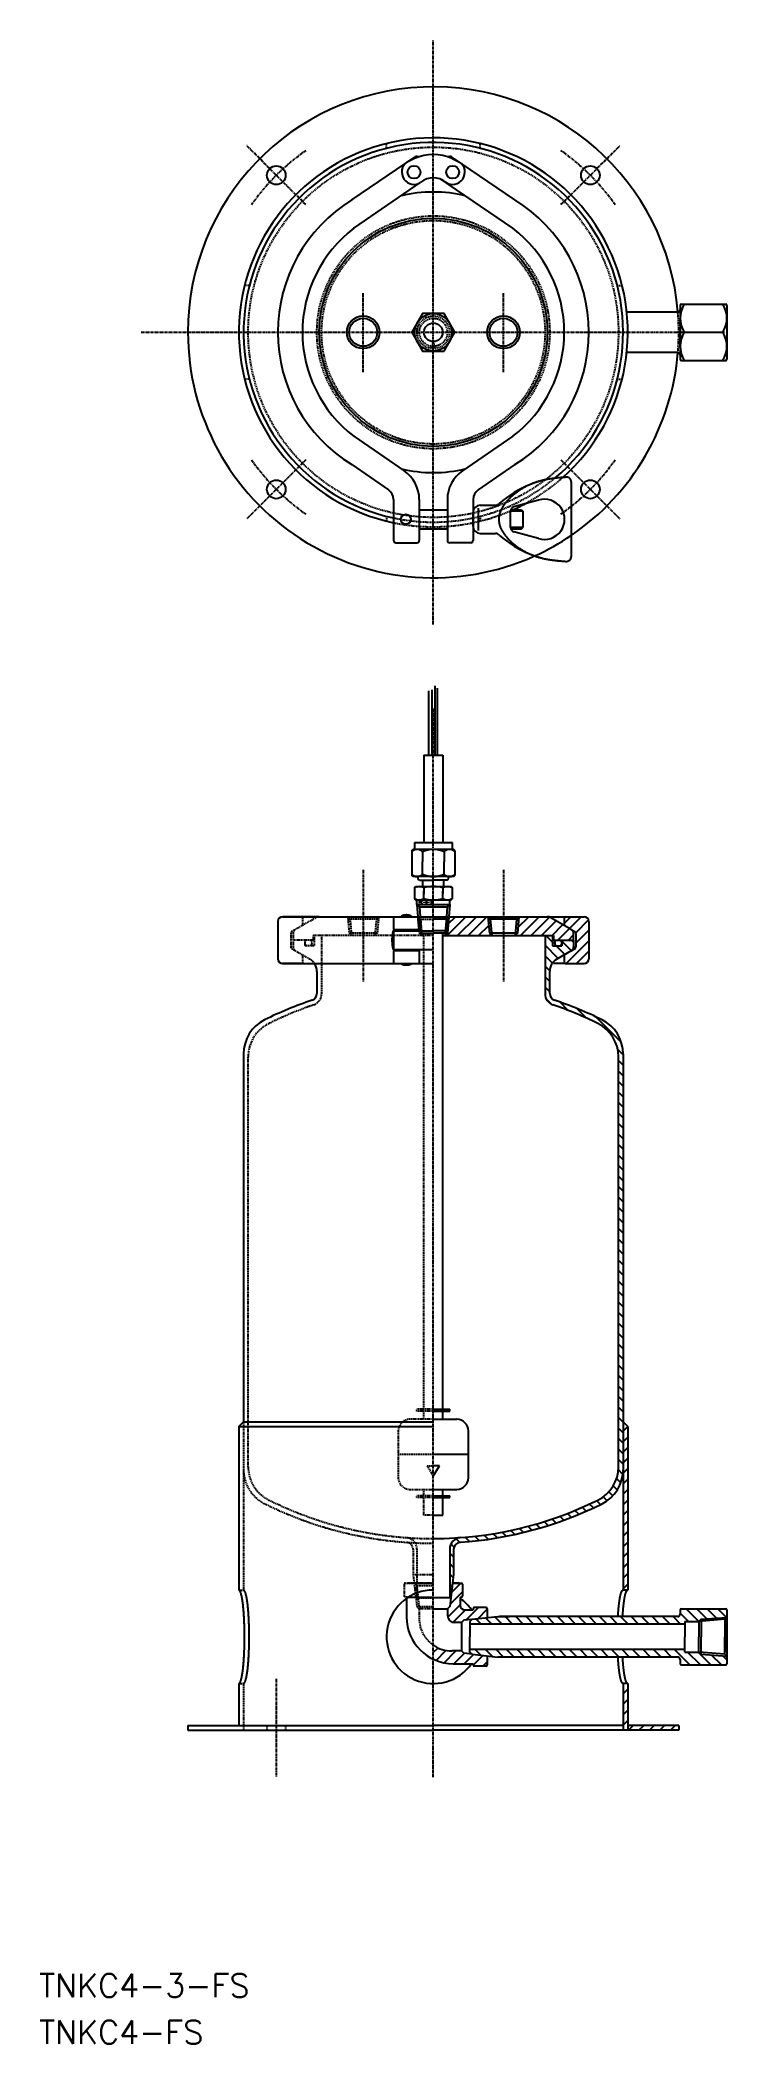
# Model space of a CAD drawing. Extents: x -168 to 126, y -732 to 125.
import ezdxf

# ---------------------------------------------------------------- set-up
doc = ezdxf.new("R2010")
doc.units = 0
doc.linetypes.add('CENTER', pattern=[2, 1.25, -0.25, 0.25, -0.25])
doc.linetypes.add('DASHED', pattern=[0.75, 0.5, -0.25])
doc.layers.get('0').update_dxf_attribs({"linetype": 'CONTINUOUS'})
doc.layers.add('CENTER', color=1, linetype='CENTER')
doc.styles.get("Standard").update_dxf_attribs({"font": 'txt.shx', "bigfont": 'bigfont.shx'})

msp = doc.modelspace()

# ---------------------------------------------------------------- texts
at = {"color": 7, "linetype": 'CONTINUOUS'}
for s, p in [('TNKC4-3-FS', (-168.68, -712.15)), ('TNKC4-FS', (-168.68, -732.15))]:
    msp.add_text(s, height=10, dxfattribs=at).set_placement(p)

# ---------------------------------------------------------------- blocks, each defined once
blk = doc.blocks.new('*U10')
at = {"color": 7, "linetype": 'CONTINUOUS'}
blk.add_text('8', height=2, dxfattribs=at).set_placement((-0.9, -6.76))
blk = doc.blocks.new('*U11')
at = {"color": 7, "linetype": 'CONTINUOUS'}
blk.add_text('MC-8-2', height=1, dxfattribs=at).set_placement((-6.42, -244.24))
blk = doc.blocks.new('*X12')
at = {"color": 0, "linetype": 'CONTINUOUS'}
for p, q in [((5.92, -258), (13.92, -250)), ((6.35, -253.08), (9.43, -250)), ((10.41, -258), (18.41, -250)), ((14.9, -258), (22.9, -250)), ((19.39, -258), (23.7, -253.69)), ((36.21, -254.65), (40.86, -250)), ((37.35, -258), (45.35, -250)), ((41.84, -258), (49.7, -250.14)), ((46.33, -258), (52.6, -251.73)), ((50.82, -258), (55.45, -253.37)), ((53.31, -260), (58.29, -255.02)), ((56, -252.82), (58.82, -250)), ((58.29, -255.02), (63.31, -250)), ((60.95, -256.85), (66.41, -251.39)), ((61, -261.29), (66.5, -255.79)), ((23.88, -258), (24.44, -257.44)), ((56.78, -270), (66.5, -260.28)), ((57.8, -260), (60, -257.8)), ((61.27, -270), (66.5, -264.77))]:
    blk.add_line(p, q, dxfattribs=at)
blk = doc.blocks.new('*X13')
at = {"color": 0, "linetype": 'CONTINUOUS'}
for p, q in [((7.18, -544.11), (12.5, -538.79)), ((7.77, -539.03), (11.8, -535)), ((6.16, -549.62), (11.5, -544.28)), ((8.41, -551.85), (13.77, -546.5)), ((13.93, -550.82), (19.26, -545.5)), ((19, -550.25), (23, -546.25)), ((0, -564.76), (2, -562.76)), ((1.15, -568.1), (5.4, -563.84)), ((4.62, -569.12), (9.66, -564.07)), ((8.73, -569.5), (13.14, -565.09)), ((13.22, -569.5), (17.16, -565.56)), ((17.03, -570.18), (21.22, -565.98)), ((21.2, -570.5), (23, -568.7))]:
    blk.add_line(p, q, dxfattribs=at)
blk = doc.blocks.new('*X14')
at = {"color": 0, "linetype": 'CONTINUOUS'}
for p, q in [((53.42, -267.8), (47.8, -262.18)), ((51, -260.89), (48.11, -258)), ((56.27, -266.16), (52.51, -262.4)), ((59.11, -264.51), (55, -260.4)), ((60, -260.91), (59.09, -260)), ((50.95, -269.82), (47.8, -266.67)), ((49.8, -273.16), (47.8, -271.16)), ((49.8, -277.65), (47.8, -275.65)), ((49.8, -282.14), (47.8, -280.14)), ((50.6, -287.43), (48.31, -285.14))]:
    blk.add_line(p, q, dxfattribs=at)
blk = doc.blocks.new('*X15')
at = {"color": 0, "linetype": 'CONTINUOUS'}
for p, q in [((57.73, -290.07), (54.12, -286.46)), ((65.5, -293.35), (61.36, -289.22)), ((80.47, -303.83), (69.38, -292.74)), ((81.2, -309.05), (78.89, -306.74)), ((81.2, -313.54), (79.2, -311.54)), ((81.2, -318.03), (79.2, -316.03)), ((81.2, -322.52), (79.2, -320.52)), ((81.2, -327.01), (79.2, -325.01)), ((81.2, -331.5), (79.2, -329.5)), ((81.2, -335.99), (79.2, -333.99)), ((81.2, -340.48), (79.2, -338.48)), ((81.2, -344.97), (79.2, -342.97)), ((81.2, -349.46), (79.2, -347.46)), ((81.2, -353.95), (79.2, -351.95)), ((81.2, -358.44), (79.2, -356.44)), ((81.2, -362.93), (79.2, -360.93)), ((81.2, -367.42), (79.2, -365.42)), ((81.2, -371.91), (79.2, -369.91)), ((81.2, -376.4), (79.2, -374.4)), ((81.2, -380.89), (79.2, -378.89)), ((81.2, -385.38), (79.2, -383.38)), ((81.2, -389.87), (79.2, -387.87)), ((81.2, -394.36), (79.2, -392.36)), ((81.2, -398.85), (79.2, -396.85)), ((81.2, -403.34), (79.2, -401.34)), ((81.2, -407.83), (79.2, -405.83)), ((81.2, -412.32), (79.2, -410.32)), ((81.2, -416.81), (79.2, -414.81)), ((81.2, -421.31), (79.2, -419.31)), ((81.2, -425.8), (79.2, -423.8)), ((81.2, -430.29), (79.2, -428.29)), ((81.2, -434.78), (79.2, -432.78)), ((81.2, -439.27), (79.2, -437.27)), ((81.2, -443.76), (79.2, -441.76)), ((81.2, -448.25), (79.2, -446.25)), ((81.2, -452.74), (79.2, -450.74)), ((81.2, -457.23), (79.2, -455.23)), ((81.2, -461.72), (79.2, -459.72)), ((81.2, -466.21), (79.2, -464.21)), ((81.2, -470.7), (79.2, -468.7)), ((81.2, -475.19), (79.2, -473.19)), ((81.2, -479.68), (79.2, -477.68)), ((81.08, -488.53), (79.15, -486.6)), ((81.2, -484.17), (79.2, -482.17)), ((76.76, -497.69), (75.06, -495.99)), ((78.72, -495.16), (76.97, -493.41)), ((80.2, -492.15), (78.38, -490.33)), ((59.03, -506.89), (57.38, -505.24)), ((62.23, -505.61), (60.58, -503.96)), ((65.37, -504.26), (63.73, -502.62)), ((68.46, -502.86), (66.82, -501.22)), ((71.5, -501.41), (69.86, -499.76)), ((74.36, -499.78), (72.69, -498.11)), ((27.39, -515.67), (25.63, -513.91)), ((31.19, -514.98), (29.45, -513.24)), ((34.91, -514.2), (33.19, -512.48)), ((38.55, -513.36), (36.85, -511.65)), ((42.12, -512.44), (40.43, -510.75)), ((45.63, -511.46), (43.95, -509.78)), ((49.07, -510.41), (47.4, -508.74)), ((52.45, -509.3), (50.79, -507.64)), ((55.77, -508.12), (54.11, -506.47)), ((8.65, -523.87), (7, -522.22)), ((8.83, -519.56), (7.55, -518.28)), ((11.36, -517.6), (9.82, -516.06)), ((15.51, -517.26), (13.66, -515.41)), ((19.56, -516.82), (17.74, -515)), ((23.52, -516.29), (21.73, -514.5)), ((8.65, -528.36), (7, -526.71)), ((8.5, -532.7), (7, -531.2)), ((8.03, -536.72), (7, -535.69)), ((7.57, -540.75), (7, -540.18))]:
    blk.add_line(p, q, dxfattribs=at)
blk = doc.blocks.new('*X16')
at = {"color": 0, "linetype": 'CONTINUOUS'}
for p, q in [((81.2, -470.09), (83.2, -468.09)), ((81.2, -474.58), (83.2, -472.58)), ((81.2, -479.07), (83.2, -477.07)), ((81.2, -483.56), (83.2, -481.56)), ((81.2, -488.05), (83.2, -486.05)), ((81.2, -492.54), (83.2, -490.54)), ((81.2, -497.03), (83.2, -495.03)), ((81.2, -501.52), (83.2, -499.52)), ((81.2, -506.01), (83.2, -504.01)), ((81.2, -510.5), (83.2, -508.5)), ((81.2, -514.99), (83.2, -512.99)), ((81.2, -519.48), (83.2, -517.48)), ((81.2, -523.97), (83.2, -521.97)), ((81.2, -528.46), (83.2, -526.46)), ((81.2, -532.95), (83.2, -530.95)), ((81.2, -537.44), (83.2, -535.44)), ((81.2, -582.34), (83.2, -580.34)), ((81.2, -586.83), (83.2, -584.83)), ((81.2, -591.32), (83.2, -589.32)), ((81.2, -595.81), (83.2, -593.81))]:
    blk.add_line(p, q, dxfattribs=at)
blk = doc.blocks.new('*X17')
at = {"color": 0, "linetype": 'CONTINUOUS'}
for p, q in [((83.5, -598), (85.5, -596)), ((87.99, -598), (89.99, -596)), ((92.48, -598), (94.48, -596)), ((96.97, -598), (98.97, -596)), ((101.46, -598), (103.46, -596))]:
    blk.add_line(p, q, dxfattribs=at)
blk = doc.blocks.new('*X18')
at = {"color": 0, "linetype": 'CONTINUOUS'}
for p, q in [((109.19, -551.47), (105.61, -547.88)), ((113.64, -551.43), (108.21, -546)), ((117.03, -550.32), (112.7, -546)), ((121.21, -550.02), (117.19, -546)), ((125.4, -549.72), (121.68, -546)), ((15.98, -552.55), (15.61, -552.18)), ((20.47, -552.55), (18.25, -550.33)), ((24.96, -552.55), (22.31, -549.9)), ((29.45, -552.55), (26.38, -549.48)), ((33.94, -552.55), (30.74, -549.35)), ((38.43, -552.55), (35.23, -549.35)), ((42.92, -552.55), (39.72, -549.35)), ((47.41, -552.55), (44.21, -549.35)), ((51.9, -552.55), (48.7, -549.35)), ((56.39, -552.55), (53.19, -549.35)), ((60.88, -552.55), (57.68, -549.35)), ((65.37, -552.55), (62.17, -549.35)), ((69.86, -552.55), (66.66, -549.35)), ((74.35, -552.55), (71.15, -549.35)), ((78.84, -552.55), (75.64, -549.35)), ((83.33, -552.55), (80.13, -549.35)), ((87.82, -552.55), (84.62, -549.35)), ((92.31, -552.55), (89.11, -549.35)), ((96.8, -552.55), (93.6, -549.35)), ((101.29, -552.55), (98.09, -549.35)), ((105.78, -552.55), (102.58, -549.35)), ((20.34, -565.89), (17.9, -563.45)), ((25.36, -566.41), (22.39, -563.45)), ((30.08, -566.65), (26.88, -563.45)), ((34.57, -566.65), (31.37, -563.45)), ((39.06, -566.65), (35.86, -563.45)), ((43.55, -566.65), (40.35, -563.45)), ((48.04, -566.65), (44.84, -563.45)), ((52.53, -566.65), (49.33, -563.45)), ((57.02, -566.65), (53.82, -563.45)), ((61.51, -566.65), (58.31, -563.45)), ((66, -566.65), (62.8, -563.45)), ((70.49, -566.65), (67.29, -563.45)), ((74.98, -566.65), (71.78, -563.45)), ((79.47, -566.65), (76.27, -563.45)), ((83.96, -566.65), (80.76, -563.45)), ((88.45, -566.65), (85.25, -563.45)), ((92.94, -566.65), (89.74, -563.45)), ((97.43, -566.65), (94.23, -563.45)), ((101.92, -566.65), (98.72, -563.45)), ((109.76, -570), (103.21, -563.45)), ((114.25, -570), (108.79, -564.53)), ((118.74, -570), (113.28, -564.53)), ((123.23, -570), (119.06, -565.82)), ((125.61, -567.88), (123.9, -566.18))]:
    blk.add_line(p, q, dxfattribs=at)

# ---------------------------------------------------------------- linework, layer by layer
at = {"color": 3, "linetype": 'DASHED'}
for p, q in [((-20, 78.7), (-20, 80.76)), ((20, 78.7), (20, 80.76)), ((-78.7, 20), (-80.76, 20)), ((78.7, 20), (80.76, 20)), ((-78.7, -20), (-80.76, -20)), ((78.7, -20), (80.76, -20)), ((-20, -78.7), (-20, -80.76)), ((20, -78.7), (20, -80.76)), ((-60.5, -256.29), (-50.3, -250.4)), ((-56, -250.5), (-56, -253.69)), ((-36.63, -250), (-36, -257)), ((-36.63, -250), (-35.63, -251)), ((-23.46, -251), (-36.54, -251)), ((-24, -257), (-36, -257)), ((-36, -257), (-35, -258)), ((-35.63, -251), (-35, -258)), ((-24.37, -251), (-25, -258)), ((-24, -257), (-25, -258)), ((-23.37, -250), (-24.37, -251)), ((-23.37, -250), (-24, -257)), ((-6.63, -250), (-6, -257)), ((-6.63, -250), (-5.63, -251)), ((-6.08, -256), (-6.57, -250)), ((-6.54, -251), (0, -251)), ((-6.08, -256), (-5, -257)), ((-6, -257), (-5, -258)), ((-6, -257), (0, -257)), ((-5.63, -251), (-5, -258)), ((-5.57, -250), (-5, -257)), ((-5, -257), (0, -257)), ((-5, -257), (0, -257)), ((-4, -464.95), (-4, -257)), ((-61, -257.15), (-61, -262.85)), ((-60.5, -263.71), (-52.8, -268.16)), ((-60, -257.15), (-60, -262.85)), ((-51, -260), (-60, -260)), ((-55, -260), (-55, -262.4)), ((-51, -262.4), (-55, -262.4)), ((0, -258), (-51.35, -258)), ((-51.35, -258), (-51.35, -260)), ((-51, -258), (-51, -262.4)), ((-47.8, -258), (-47.8, -282.94)), ((-56, -266.31), (-56, -269.5)), ((-79.2, -485.31), (-79.2, -309.87)), ((-7, -461.45), (-7, -460.65)), ((0, -460.65), (-7, -460.65)), ((0, -461.45), (-7, -461.45)), ((-81.2, -466), (-81.2, -538)), ((-15, -469.95), (-15, -489.95)), ((0, -464.95), (-10, -464.95)), ((-15, -479.95), (0, -479.95)), ((-2.6, -484.82), (0, -489.32)), ((-2.6, -484.82), (0, -484.82)), ((-10, -494.95), (0, -494.95)), ((-4, -505.95), (-4, -494.95)), ((0, -497.65), (-7, -497.65)), ((-7, -498.45), (-7, -497.65)), ((0, -498.45), (-7, -498.45)), ((0, -505.95), (-4, -505.95)), ((-8.65, -520.59), (-8.65, -531.35)), ((-7, -520.56), (-7, -535)), ((-8.65, -531.35), (-8.23, -535)), ((-8.65, -531.35), (0, -531.35)), ((-83.2, -538), (-81.2, -538)), ((-12.5, -535.5), (-12.5, -540.5)), ((-12, -535), (0, -535)), ((0, -535), (-11, -535)), ((-8.23, -535), (0, -535)), ((-8.23, -535), (-7.5, -541.35)), ((-8.23, -535), (0, -535)), ((-8.07, -535), (-7.07, -545)), ((-7.07, -536), (-8.07, -535)), ((-7.07, -536), (-6.07, -546)), ((-7.07, -536), (0, -536)), ((-7, -535), (-7, -541.35)), ((-10.54, -541), (-12, -541)), ((-11.5, -541.64), (-11.5, -541)), ((-7.5, -541.35), (0, -541.35)), ((-7.07, -545), (0, -545)), ((-7.07, -545), (-6.07, -546)), ((0, -546), (-6.07, -546)), ((-6.07, -546), (-6.07, -550.07)), ((-83.2, -578), (-81.2, -578)), ((-81.2, -578), (-81.2, -598)), ((-71.18, -596), (-71.18, -598)), ((-63.18, -596), (-63.18, -598))]:
    msp.add_line(p, q, dxfattribs=at)
at = {"color": 7, "linetype": 'CONTINUOUS'}
for p, q in [((-34.91, 56.6), (-8.27, 74.84)), ((-8.02, 74.33), (-11.22, 72.83)), ((8.02, 74.33), (11.26, 72.8)), ((34.91, 56.6), (8.27, 74.84)), ((-34, 44.5), (-5.28, 64.16)), ((34, 44.5), (3.23, 65.56)), ((104.61, 8.65), (82.75, 8.65)), ((105.61, 11.5), (105.61, 9.65)), ((105.61, 9.65), (105.61, -9.65)), ((106.11, 12), (125.11, 12)), ((125.61, 11.5), (125.61, -11.5)), ((105.61, 0), (122.78, 0)), ((105.61, -6.53), (105.61, 0)), ((105.61, -6.53), (105.61, 0)), ((105.61, -6.53), (105.61, 0)), ((107.37, 0), (123.84, 0)), ((104.61, -8.65), (82.75, -8.65)), ((105.61, -9.65), (105.61, -11.5)), ((106.11, -12), (125.11, -12)), ((-34, -44.5), (-12.53, -59.2)), ((34, -44.5), (12.53, -59.2)), ((-34.91, -56.6), (-19.18, -67.37)), ((34.91, -56.6), (19.18, -67.37)), ((59, -64), (59, -96)), ((-17, -71.5), (-17, -89)), ((-6, -71.58), (-6, -89)), ((-6, -76), (6, -76)), ((6, -71.58), (6, -89)), ((17, -71.5), (17, -89)), ((17, -83), (17, -77)), ((19.24, -75.22), (19.24, -84.78)), ((20, -74), (26.6, -74)), ((33, -83.47), (33, -76.53)), ((38.25, -76.55), (33, -76.55)), ((33.07, -76), (37.7, -76)), ((44.93, -71.77), (34.48, -74.6)), ((37.7, -76), (38.25, -76.55)), ((38.25, -76.55), (38.25, -83.45)), ((-6, -84), (6, -84)), ((38.25, -83.45), (33, -83.45)), ((33.07, -84), (37.7, -84)), ((44.93, -88.23), (34.48, -85.4)), ((37.7, -84), (38.25, -83.45)), ((-16, -90), (-7, -90)), ((16, -90), (7, -90)), ((20, -86), (26.6, -86)), ((-1.94, -180.95), (-1.94, -153.31)), ((-0.49, -180.95), (-0.49, -152.9)), ((0.75, -180.91), (0.75, -151.2)), ((1.79, -180.95), (1.79, -152.28)), ((-4, -180.95), (-4, -218.2)), ((-4, -180.95), (4, -180.95)), ((4, -180.95), (4, -218.2)), ((-9.24, -221.7), (-8.74, -221.2)), ((-9.24, -221.7), (-9.24, -232.3)), ((8.74, -221.2), (-8.74, -221.2)), ((-8, -218.3), (-7.9, -218.2)), ((-8, -218.3), (-8, -221.2)), ((-7.9, -218.2), (7.9, -218.2)), ((-4.62, -222.21), (-4.62, -226.45)), ((-4.62, -222.21), (-4.62, -226.45)), ((4.62, -222.21), (4.62, -226.45)), ((8, -218.3), (7.9, -218.2)), ((8, -218.3), (8, -221.2)), ((9.24, -221.7), (8.74, -221.2)), ((9.24, -221.7), (9.24, -232.3)), ((-4.62, -231.79), (-4.62, -226.45)), ((4.62, -231.79), (4.62, -226.45)), ((-8.74, -232.8), (-9.24, -232.3)), ((8.74, -232.8), (-8.74, -232.8)), ((-8.08, -237.5), (-7.58, -237)), ((-8.08, -237.5), (-8.08, -242.3)), ((-7.58, -237), (7.58, -237)), ((-6.43, -233.92), (-6.43, -232.8)), ((-5.93, -234.42), (-6.43, -233.92)), ((-6, -237), (6, -237)), ((-5.93, -234.42), (0, -234.42)), ((-4.5, -237), (-4.5, -234.32)), ((-4.04, -237.62), (-4.04, -240.31)), ((-4.04, -237.62), (-4.04, -240)), ((-4.04, -242.18), (-4.04, -239.12)), ((5.93, -234.42), (0, -234.42)), ((4.04, -237.62), (4.04, -240)), ((4.04, -237.62), (4.04, -240)), ((4.04, -242.18), (4.04, -239.12)), ((4.5, -237), (4.5, -234.32)), ((5.93, -234.42), (6.43, -233.92)), ((6.43, -233.92), (6.43, -232.8)), ((7.58, -237), (8.08, -237.5)), ((8.08, -237.5), (8.08, -242.3)), ((8.74, -232.8), (9.24, -232.3)), ((-8.08, -242.3), (-7.58, -242.8)), ((-7.58, -242.8), (7.58, -242.8)), ((-7.58, -242.8), (7.58, -242.8)), ((-7, -244.8), (-7, -242.8)), ((-7, -244.8), (-6.57, -250)), ((-7, -244.8), (-5.92, -245.8)), ((-7, -244.8), (7, -244.8)), ((-6, -242.8), (6, -242.8)), ((-5.92, -245.8), (-5.57, -250)), ((-5.92, -245.8), (5.92, -245.8)), ((-5.5, -242.8), (5.5, -242.8)), ((5.92, -245.8), (5.57, -250)), ((7, -244.8), (5.92, -245.8)), ((7, -244.8), (6.57, -250)), ((7, -244.8), (7, -242.8)), ((7.58, -242.8), (8.08, -242.3)), ((-66.5, -252), (-66.5, -268)), ((-64.5, -250), (0, -250)), ((-56.5, -250), (-64.5, -250)), ((-48.8, -250), (-56.5, -250)), ((-17, -250), (-17, -255.5)), ((-17, -255.5), (-6, -255.5)), ((-17, -256), (0, -256)), ((-17, -256), (-17, -264)), ((-13.64, -255.5), (-13.64, -256)), ((-9.36, -255.5), (-9.36, -256)), ((-6.57, -250), (6.57, -250)), ((-6.08, -256), (0, -256)), ((-6, -250), (-6, -255.5)), ((0, -250), (64.5, -250)), ((6.54, -251), (0, -251)), ((6.08, -256), (0, -256)), ((5, -257), (0, -257)), ((5, -257), (0, -257)), ((6, -257), (0, -257)), ((4, -464.95), (4, -257)), ((5.57, -250), (5, -257)), ((5.63, -251), (5, -258)), ((6.08, -256), (5, -257)), ((6, -257), (5, -258)), ((6.63, -250), (5.63, -251)), ((6.63, -250), (6, -257)), ((6.08, -256), (6.57, -250)), ((23.37, -250), (24, -257)), ((23.37, -250), (24.37, -251)), ((36.54, -251), (23.46, -251)), ((36, -257), (24, -257)), ((24, -257), (25, -258)), ((24.37, -251), (25, -258)), ((35.63, -251), (35, -258)), ((36, -257), (35, -258)), ((36.63, -250), (35.63, -251)), ((36.63, -250), (36, -257)), ((59, -255.42), (50.3, -250.4)), ((56, -250.5), (56, -253.69)), ((59, -255.42), (60.5, -256.29)), ((66.5, -252), (66.5, -268)), ((-17, -264), (0, -264)), ((-17, -264.5), (-17, -270)), ((-17, -264.5), (-6, -264.5)), ((-13.64, -264), (-13.64, -264.5)), ((-9.36, -264), (-9.36, -264.5)), ((-6, -264.5), (-6, -270)), ((4, -258), (51.35, -258)), ((47.8, -258), (47.8, -282.94)), ((51, -258), (51, -262.4)), ((51, -260), (60, -260)), ((51, -262.4), (55, -262.4)), ((51.35, -258), (51.35, -260)), ((59, -264.58), (52.8, -268.16)), ((55, -260), (55, -262.4)), ((59, -264.58), (60.5, -263.71)), ((60, -260), (60, -257.15)), ((60, -260), (60, -262.85)), ((61, -257.15), (61, -262.85)), ((-56.5, -270), (-64.5, -270)), ((-64.5, -270), (0, -270)), ((-56.5, -270), (-50.28, -270)), ((-49.8, -273.35), (-49.8, -282.83)), ((49.8, -282.83), (49.8, -273.35)), ((56.5, -270), (51.48, -270)), ((56, -266.31), (56, -269.5)), ((56.5, -270), (64.5, -270)), ((-81.2, -308.64), (-81.2, -466)), ((79.2, -485.31), (79.2, -309.87)), ((81.2, -308.64), (81.2, -486.53)), ((0, -460.65), (7, -460.65)), ((0, -461.45), (7, -461.45)), ((7, -461.45), (7, -460.65)), ((-83.2, -468), (-81.2, -466)), ((-83.2, -468), (-83.2, -538)), ((-83.2, -468), (0, -468)), ((-81.2, -466), (0, -466)), ((0, -464.95), (10, -464.95)), ((15, -489.95), (15, -469.95)), ((83.2, -468), (81.2, -466)), ((83.2, -468), (83.2, -538)), ((0, -479.95), (15, -479.95)), ((2.6, -484.82), (0, -484.82)), ((0, -489.32), (2.6, -484.82)), ((81.2, -486.53), (81.2, -538)), ((0, -494.95), (10, -494.95)), ((4, -505.95), (4, -494.95)), ((0, -497.65), (7, -497.65)), ((0, -498.45), (7, -498.45)), ((7, -498.45), (7, -497.65)), ((0, -505.95), (4, -505.95)), ((7, -520.56), (7, -535)), ((8.65, -520.59), (8.65, -531.35)), ((8.65, -531.35), (8.23, -535)), ((7, -535), (7, -541.35)), ((8.23, -535), (7.5, -541.35)), ((8.23, -535), (12, -535)), ((11, -535), (8.23, -535)), ((12.5, -535.5), (12.5, -540.5)), ((83.2, -538), (81.2, -538)), ((-11.5, -541.64), (-11.5, -549.5)), ((-10.54, -541), (0, -541)), ((7.5, -541.35), (0, -541.35)), ((0, -546), (6.07, -546)), ((7.07, -545), (6.07, -546)), ((6.07, -546), (6.07, -548.93)), ((7.5, -541.35), (7.07, -545)), ((11.5, -541), (11.5, -544.5)), ((11.5, -541), (12, -541)), ((13.5, -546.5), (17, -546.5)), ((17, -546), (17, -546.5)), ((22.5, -545.5), (17.5, -545.5)), ((23, -546), (23, -549.83)), ((105.61, -546.5), (105.61, -548.35)), ((106.11, -546), (125.11, -546)), ((125.61, -546.5), (125.61, -569.5)), ((12, -551.93), (9.07, -551.93)), ((13, -550.93), (12, -551.93)), ((12, -551.93), (12, -564.07)), ((16.56, -550.54), (13, -550.93)), ((16.6, -550.5), (15.61, -551.47)), ((15.61, -551.47), (15.61, -558)), ((32.55, -552.55), (15.61, -552.55)), ((16.6, -550.5), (27.61, -549.35)), ((27.61, -549.35), (32.55, -549.35)), ((27.61, -549.35), (32.55, -549.35)), ((104.61, -549.35), (28.32, -549.35)), ((107.61, -552.55), (28.32, -552.55)), ((107.61, -551.47), (107.61, -558)), ((107.61, -551.47), (113.61, -551.47)), ((114.6, -550.5), (113.61, -551.47)), ((124.73, -550.5), (113.61, -551.47)), ((113.61, -551.47), (113.61, -558)), ((114.6, -550.5), (125.61, -549.7)), ((114.6, -550.5), (114.6, -558)), ((125.61, -549.7), (124.73, -550.5)), ((124.73, -550.5), (124.73, -558)), ((12, -564.07), (7.93, -564.07)), ((13, -565.07), (12, -564.07)), ((16.56, -565.46), (13, -565.07)), ((15.61, -564.53), (15.61, -558)), ((32.55, -563.45), (15.61, -563.45)), ((32.55, -563.45), (15.61, -563.45)), ((16.6, -565.5), (15.61, -564.53)), ((16.6, -565.5), (27.61, -566.65)), ((107.61, -563.45), (28.32, -563.45)), ((107.61, -564.53), (107.61, -558)), ((107.61, -564.53), (113.61, -564.53)), ((113.61, -564.53), (113.61, -558)), ((114.6, -565.5), (113.61, -564.53)), ((124.73, -565.5), (113.61, -564.53)), ((114.6, -565.5), (114.6, -558)), ((114.6, -565.5), (125.61, -566.3)), ((124.73, -565.5), (124.73, -558)), ((125.61, -566.3), (124.73, -565.5)), ((125.61, -564.53), (125.61, -558)), ((125.61, -564.53), (125.61, -558)), ((125.61, -564.53), (125.61, -558)), ((8.5, -569.5), (17, -569.5)), ((17, -569.5), (17, -570)), ((22.5, -570.5), (17.5, -570.5)), ((23, -566.17), (23, -570)), ((104.61, -566.65), (27.61, -566.65)), ((105.61, -567.65), (105.61, -569.5)), ((106.11, -570), (125.11, -570)), ((-83.2, -578), (-83.2, -596)), ((83.2, -578), (81.2, -578)), ((81.2, -578), (81.2, -598)), ((83.2, -578), (83.2, -598)), ((-105, -596), (-105, -598)), ((-105, -596), (0, -596)), ((-105, -598), (0, -598)), ((81.2, -596), (0, -596)), ((105, -598), (0, -598)), ((105, -596), (83.2, -596)), ((105, -596), (105, -598))]:
    msp.add_line(p, q, dxfattribs=at)
msp.add_lwpolyline([(4.62, -8), (9.24, 0), (4.62, 8), (-4.62, 8), (-9.24, 0), (-4.62, -8)], close=True, dxfattribs=at)
at = {"color": 7}
msp.add_polyline3d([(56.94, -62, 0), (56.62, -62.02, 0), (56.31, -62.05, 0), (56, -62.07, 0), (55.68, -62.1, 0), (55.37, -62.12, 0), (55.06, -62.15, 0), (54.74, -62.18, 0), (54.43, -62.2, 0), (54.12, -62.23, 0), (53.8, -62.26, 0), (53.49, -62.29, 0), (53.17, -62.32, 0), (52.86, -62.35, 0), (52.55, -62.39, 0), (52.23, -62.42, 0), (51.92, -62.46, 0), (51.61, -62.5, 0), (51.29, -62.54, 0), (50.98, -62.58, 0), (50.66, -62.62, 0), (50.35, -62.66, 0), (50.03, -62.71, 0), (49.72, -62.76, 0), (49.4, -62.81, 0), (49.09, -62.87, 0), (48.77, -62.92, 0), (48.46, -62.98, 0), (48.14, -63.04, 0), (47.83, -63.1, 0), (47.51, -63.17, 0), (47.2, -63.24, 0), (46.88, -63.31, 0), (46.56, -63.39, 0), (46.25, -63.47, 0), (45.93, -63.55, 0), (45.61, -63.64, 0), (45.3, -63.72, 0), (44.98, -63.82, 0), (44.66, -63.91, 0), (44.34, -64.01, 0), (44.03, -64.12, 0), (43.71, -64.23, 0), (43.39, -64.34, 0), (43.07, -64.45, 0), (42.75, -64.57, 0), (42.43, -64.7, 0), (42.11, -64.83, 0), (41.79, -64.96, 0), (41.47, -65.1, 0), (41.15, -65.24, 0), (40.83, -65.39, 0), (40.51, -65.54, 0), (40.19, -65.7, 0), (39.87, -65.86, 0), (39.56, -66.03, 0), (39.24, -66.2, 0), (38.92, -66.37, 0), (38.6, -66.55, 0), (38.29, -66.73, 0), (37.98, -66.92, 0), (37.67, -67.11, 0), (37.36, -67.3, 0), (37.05, -67.5, 0), (36.74, -67.7, 0), (36.44, -67.9, 0), (36.14, -68.11, 0), (35.84, -68.32, 0), (35.55, -68.54, 0), (35.25, -68.75, 0), (34.97, -68.98, 0), (34.68, -69.2, 0), (34.4, -69.43, 0), (34.12, -69.66, 0), (33.85, -69.89, 0), (33.58, -70.13, 0), (33.31, -70.37, 0), (33.05, -70.61, 0), (32.79, -70.85, 0), (32.54, -71.1, 0), (32.29, -71.35, 0), (32.05, -71.6, 0), (31.81, -71.85, 0), (31.58, -72.11, 0), (31.36, -72.37, 0), (31.13, -72.63, 0), (30.92, -72.89, 0), (30.71, -73.15, 0), (30.51, -73.42, 0), (30.32, -73.69, 0), (30.13, -73.96, 0), (29.94, -74.23, 0), (29.77, -74.5, 0), (29.6, -74.77, 0), (29.44, -75.05, 0), (29.29, -75.33, 0), (29.14, -75.6, 0), (29.01, -75.88, 0), (28.88, -76.16, 0), (28.76, -76.44, 0), (28.64, -76.73, 0), (28.54, -77.01, 0), (28.44, -77.29, 0), (28.36, -77.58, 0), (28.28, -77.86, 0), (28.21, -78.15, 0), (28.15, -78.44, 0), (28.1, -78.72, 0), (28.06, -79.01, 0), (28.03, -79.3, 0), (28.01, -79.59, 0), (28, -79.87, 0), (28, -80.16, 0), (28.01, -80.45, 0), (28.03, -80.74, 0), (28.07, -81.02, 0), (28.11, -81.31, 0), (28.16, -81.6, 0), (28.22, -81.88, 0), (28.29, -82.17, 0), (28.37, -82.45, 0), (28.45, -82.74, 0), (28.55, -83.02, 0), (28.66, -83.31, 0), (28.77, -83.59, 0), (28.89, -83.87, 0), (29.02, -84.15, 0), (29.16, -84.43, 0), (29.31, -84.71, 0), (29.46, -84.99, 0), (29.62, -85.26, 0), (29.79, -85.54, 0), (29.97, -85.81, 0), (30.15, -86.08, 0), (30.34, -86.35, 0), (30.54, -86.62, 0), (30.74, -86.88, 0), (30.95, -87.15, 0), (31.16, -87.41, 0), (31.39, -87.67, 0), (31.61, -87.93, 0), (31.84, -88.18, 0), (32.08, -88.44, 0), (32.32, -88.69, 0), (32.57, -88.94, 0), (32.82, -89.18, 0), (33.08, -89.43, 0), (33.34, -89.67, 0), (33.61, -89.91, 0), (33.88, -90.14, 0), (34.16, -90.38, 0), (34.43, -90.61, 0), (34.72, -90.83, 0), (35, -91.06, 0), (35.29, -91.28, 0), (35.58, -91.5, 0), (35.88, -91.71, 0), (36.18, -91.92, 0), (36.48, -92.13, 0), (36.78, -92.33, 0), (37.08, -92.53, 0), (37.39, -92.73, 0), (37.7, -92.92, 0), (38.01, -93.11, 0), (38.33, -93.3, 0), (38.64, -93.48, 0), (38.96, -93.66, 0), (39.27, -93.83, 0), (39.59, -94, 0), (39.91, -94.16, 0), (40.23, -94.32, 0), (40.55, -94.48, 0), (40.87, -94.63, 0), (41.18, -94.78, 0), (41.5, -94.92, 0), (41.82, -95.06, 0), (42.14, -95.19, 0), (42.46, -95.32, 0), (42.78, -95.44, 0), (43.1, -95.56, 0), (43.42, -95.68, 0), (43.73, -95.79, 0), (44.05, -95.9, 0), (44.37, -96, 0), (44.69, -96.1, 0), (45, -96.19, 0), (45.32, -96.29, 0), (45.64, -96.37, 0), (45.95, -96.46, 0), (46.27, -96.54, 0), (46.59, -96.62, 0), (46.9, -96.69, 0), (47.22, -96.77, 0), (47.53, -96.84, 0), (47.85, -96.9, 0), (48.16, -96.97, 0), (48.48, -97.03, 0), (48.8, -97.08, 0), (49.11, -97.14, 0), (49.43, -97.19, 0), (49.74, -97.24, 0), (50.05, -97.29, 0), (50.37, -97.34, 0), (50.68, -97.38, 0), (51, -97.43, 0), (51.31, -97.47, 0), (51.63, -97.51, 0), (51.94, -97.54, 0), (52.25, -97.58, 0), (52.57, -97.61, 0), (52.88, -97.65, 0), (53.2, -97.68, 0), (53.51, -97.71, 0), (53.82, -97.74, 0), (54.14, -97.77, 0), (54.45, -97.8, 0), (54.76, -97.82, 0), (55.08, -97.85, 0), (55.39, -97.88, 0), (55.71, -97.9, 0), (56.02, -97.93, 0), (56.33, -97.95, 0), (56.65, -97.98, 0), (56.96, -98, 0)], dxfattribs=at)
at = {"color": 7, "linetype": 'CONTINUOUS'}
for points in [[(-17, -256, 0), (-17.02, -256, 0), (-17.03, -256, 0), (-17.05, -256.01, 0), (-17.07, -256.02, 0), (-17.09, -256.03, 0), (-17.1, -256.04, 0), (-17.12, -256.06, 0), (-17.14, -256.08, 0), (-17.15, -256.1, 0), (-17.17, -256.12, 0), (-17.19, -256.14, 0), (-17.2, -256.17, 0), (-17.22, -256.2, 0), (-17.24, -256.23, 0), (-17.25, -256.27, 0), (-17.27, -256.3, 0), (-17.28, -256.34, 0), (-17.3, -256.38, 0), (-17.32, -256.43, 0), (-17.33, -256.47, 0), (-17.35, -256.52, 0), (-17.36, -256.57, 0), (-17.37, -256.62, 0), (-17.39, -256.67, 0), (-17.4, -256.73, 0), (-17.42, -256.79, 0), (-17.43, -256.85, 0), (-17.44, -256.91, 0), (-17.46, -256.97, 0), (-17.47, -257.04, 0), (-17.48, -257.1, 0), (-17.5, -257.17, 0), (-17.51, -257.24, 0), (-17.52, -257.31, 0), (-17.53, -257.39, 0), (-17.54, -257.46, 0), (-17.55, -257.54, 0), (-17.56, -257.62, 0), (-17.57, -257.7, 0), (-17.58, -257.78, 0), (-17.59, -257.86, 0), (-17.6, -257.94, 0), (-17.61, -258.03, 0), (-17.62, -258.11, 0), (-17.63, -258.2, 0), (-17.63, -258.29, 0), (-17.64, -258.38, 0), (-17.65, -258.47, 0), (-17.65, -258.56, 0), (-17.66, -258.65, 0), (-17.67, -258.75, 0), (-17.67, -258.84, 0), (-17.68, -258.93, 0), (-17.68, -259.03, 0), (-17.68, -259.12, 0), (-17.69, -259.22, 0), (-17.69, -259.32, 0), (-17.69, -259.41, 0), (-17.7, -259.51, 0), (-17.7, -259.61, 0), (-17.7, -259.71, 0), (-17.7, -259.8, 0), (-17.7, -259.9, 0), (-17.7, -260, 0), (-17.7, -260.1, 0), (-17.7, -260.2, 0), (-17.7, -260.29, 0), (-17.7, -260.39, 0), (-17.7, -260.49, 0), (-17.69, -260.59, 0), (-17.69, -260.68, 0), (-17.69, -260.78, 0), (-17.68, -260.88, 0), (-17.68, -260.97, 0), (-17.68, -261.07, 0), (-17.67, -261.16, 0), (-17.67, -261.25, 0), (-17.66, -261.35, 0), (-17.65, -261.44, 0), (-17.65, -261.53, 0), (-17.64, -261.62, 0), (-17.63, -261.71, 0), (-17.63, -261.8, 0), (-17.62, -261.89, 0), (-17.61, -261.97, 0), (-17.6, -262.06, 0), (-17.59, -262.14, 0), (-17.58, -262.22, 0), (-17.57, -262.3, 0), (-17.56, -262.38, 0), (-17.55, -262.46, 0), (-17.54, -262.54, 0), (-17.53, -262.61, 0), (-17.52, -262.69, 0), (-17.51, -262.76, 0), (-17.5, -262.83, 0), (-17.48, -262.9, 0), (-17.47, -262.96, 0), (-17.46, -263.03, 0), (-17.44, -263.09, 0), (-17.43, -263.15, 0), (-17.42, -263.21, 0), (-17.4, -263.27, 0), (-17.39, -263.33, 0), (-17.37, -263.38, 0), (-17.36, -263.43, 0), (-17.35, -263.48, 0), (-17.33, -263.53, 0), (-17.32, -263.57, 0), (-17.3, -263.62, 0), (-17.28, -263.66, 0), (-17.27, -263.7, 0), (-17.25, -263.73, 0), (-17.24, -263.77, 0), (-17.22, -263.8, 0), (-17.2, -263.83, 0), (-17.19, -263.86, 0), (-17.17, -263.88, 0), (-17.15, -263.9, 0), (-17.14, -263.92, 0), (-17.12, -263.94, 0), (-17.1, -263.96, 0), (-17.09, -263.97, 0), (-17.07, -263.98, 0), (-17.05, -263.99, 0), (-17.03, -264, 0), (-17.02, -264, 0), (-17, -264, 0)], [(-9.36, -250, 0), (-9.36, -249.98, 0), (-9.36, -249.96, 0), (-9.37, -249.94, 0), (-9.37, -249.93, 0), (-9.38, -249.91, 0), (-9.39, -249.89, 0), (-9.39, -249.87, 0), (-9.4, -249.85, 0), (-9.41, -249.84, 0), (-9.43, -249.82, 0), (-9.44, -249.8, 0), (-9.45, -249.78, 0), (-9.47, -249.77, 0), (-9.49, -249.75, 0), (-9.51, -249.73, 0), (-9.53, -249.71, 0), (-9.55, -249.7, 0), (-9.57, -249.68, 0), (-9.59, -249.66, 0), (-9.61, -249.65, 0), (-9.64, -249.63, 0), (-9.67, -249.62, 0), (-9.69, -249.6, 0), (-9.72, -249.59, 0), (-9.75, -249.57, 0), (-9.78, -249.56, 0), (-9.81, -249.54, 0), (-9.85, -249.53, 0), (-9.88, -249.51, 0), (-9.92, -249.5, 0), (-9.95, -249.49, 0), (-9.99, -249.47, 0), (-10.03, -249.46, 0), (-10.06, -249.45, 0), (-10.1, -249.44, 0), (-10.14, -249.42, 0), (-10.18, -249.41, 0), (-10.23, -249.4, 0), (-10.27, -249.39, 0), (-10.31, -249.38, 0), (-10.36, -249.37, 0), (-10.4, -249.36, 0), (-10.45, -249.35, 0), (-10.49, -249.34, 0), (-10.54, -249.33, 0), (-10.59, -249.32, 0), (-10.63, -249.32, 0), (-10.68, -249.31, 0), (-10.73, -249.3, 0), (-10.78, -249.3, 0), (-10.83, -249.29, 0), (-10.88, -249.28, 0), (-10.93, -249.28, 0), (-10.98, -249.28, 0), (-11.03, -249.27, 0), (-11.08, -249.27, 0), (-11.13, -249.26, 0), (-11.19, -249.26, 0), (-11.24, -249.26, 0), (-11.29, -249.26, 0), (-11.34, -249.25, 0), (-11.4, -249.25, 0), (-11.45, -249.25, 0), (-11.5, -249.25, 0), (-11.55, -249.25, 0), (-11.6, -249.25, 0), (-11.66, -249.25, 0), (-11.71, -249.26, 0), (-11.76, -249.26, 0), (-11.81, -249.26, 0), (-11.87, -249.26, 0), (-11.92, -249.27, 0), (-11.97, -249.27, 0), (-12.02, -249.28, 0), (-12.07, -249.28, 0), (-12.12, -249.28, 0), (-12.17, -249.29, 0), (-12.22, -249.3, 0), (-12.27, -249.3, 0), (-12.32, -249.31, 0), (-12.37, -249.32, 0), (-12.41, -249.32, 0), (-12.46, -249.33, 0), (-12.51, -249.34, 0), (-12.55, -249.35, 0), (-12.6, -249.36, 0), (-12.64, -249.37, 0), (-12.69, -249.38, 0), (-12.73, -249.39, 0), (-12.77, -249.4, 0), (-12.82, -249.41, 0), (-12.86, -249.42, 0), (-12.9, -249.44, 0), (-12.94, -249.45, 0), (-12.97, -249.46, 0), (-13.01, -249.47, 0), (-13.05, -249.49, 0), (-13.08, -249.5, 0), (-13.12, -249.51, 0), (-13.15, -249.53, 0), (-13.19, -249.54, 0), (-13.22, -249.56, 0), (-13.25, -249.57, 0), (-13.28, -249.59, 0), (-13.31, -249.6, 0), (-13.33, -249.62, 0), (-13.36, -249.63, 0), (-13.39, -249.65, 0), (-13.41, -249.66, 0), (-13.43, -249.68, 0), (-13.45, -249.7, 0), (-13.47, -249.71, 0), (-13.49, -249.73, 0), (-13.51, -249.75, 0), (-13.53, -249.77, 0), (-13.55, -249.78, 0), (-13.56, -249.8, 0), (-13.57, -249.82, 0), (-13.59, -249.84, 0), (-13.6, -249.85, 0), (-13.61, -249.87, 0), (-13.61, -249.89, 0), (-13.62, -249.91, 0), (-13.63, -249.93, 0), (-13.63, -249.94, 0), (-13.64, -249.96, 0), (-13.64, -249.98, 0), (-13.64, -250, 0)], [(-9.36, -270, 0), (-9.36, -270.02, 0), (-9.36, -270.04, 0), (-9.37, -270.06, 0), (-9.37, -270.07, 0), (-9.38, -270.09, 0), (-9.39, -270.11, 0), (-9.39, -270.13, 0), (-9.4, -270.15, 0), (-9.41, -270.16, 0), (-9.43, -270.18, 0), (-9.44, -270.2, 0), (-9.45, -270.22, 0), (-9.47, -270.23, 0), (-9.49, -270.25, 0), (-9.51, -270.27, 0), (-9.53, -270.29, 0), (-9.55, -270.3, 0), (-9.57, -270.32, 0), (-9.59, -270.34, 0), (-9.61, -270.35, 0), (-9.64, -270.37, 0), (-9.67, -270.38, 0), (-9.69, -270.4, 0), (-9.72, -270.42, 0), (-9.75, -270.43, 0), (-9.78, -270.44, 0), (-9.81, -270.46, 0), (-9.85, -270.47, 0), (-9.88, -270.49, 0), (-9.92, -270.5, 0), (-9.95, -270.51, 0), (-9.99, -270.53, 0), (-10.03, -270.54, 0), (-10.06, -270.55, 0), (-10.1, -270.56, 0), (-10.14, -270.58, 0), (-10.18, -270.59, 0), (-10.23, -270.6, 0), (-10.27, -270.61, 0), (-10.31, -270.62, 0), (-10.36, -270.63, 0), (-10.4, -270.64, 0), (-10.45, -270.65, 0), (-10.49, -270.66, 0), (-10.54, -270.67, 0), (-10.59, -270.68, 0), (-10.63, -270.68, 0), (-10.68, -270.69, 0), (-10.73, -270.7, 0), (-10.78, -270.7, 0), (-10.83, -270.71, 0), (-10.88, -270.71, 0), (-10.93, -270.72, 0), (-10.98, -270.72, 0), (-11.03, -270.73, 0), (-11.08, -270.73, 0), (-11.13, -270.74, 0), (-11.19, -270.74, 0), (-11.24, -270.74, 0), (-11.29, -270.74, 0), (-11.34, -270.75, 0), (-11.4, -270.75, 0), (-11.45, -270.75, 0), (-11.5, -270.75, 0), (-11.55, -270.75, 0), (-11.6, -270.75, 0), (-11.66, -270.75, 0), (-11.71, -270.74, 0), (-11.76, -270.74, 0), (-11.81, -270.74, 0), (-11.87, -270.74, 0), (-11.92, -270.73, 0), (-11.97, -270.73, 0), (-12.02, -270.72, 0), (-12.07, -270.72, 0), (-12.12, -270.71, 0), (-12.17, -270.71, 0), (-12.22, -270.7, 0), (-12.27, -270.7, 0), (-12.32, -270.69, 0), (-12.37, -270.68, 0), (-12.41, -270.68, 0), (-12.46, -270.67, 0), (-12.51, -270.66, 0), (-12.55, -270.65, 0), (-12.6, -270.64, 0), (-12.64, -270.63, 0), (-12.69, -270.62, 0), (-12.73, -270.61, 0), (-12.77, -270.6, 0), (-12.82, -270.59, 0), (-12.86, -270.58, 0), (-12.9, -270.56, 0), (-12.94, -270.55, 0), (-12.97, -270.54, 0), (-13.01, -270.53, 0), (-13.05, -270.51, 0), (-13.08, -270.5, 0), (-13.12, -270.49, 0), (-13.15, -270.47, 0), (-13.19, -270.46, 0), (-13.22, -270.44, 0), (-13.25, -270.43, 0), (-13.28, -270.42, 0), (-13.31, -270.4, 0), (-13.33, -270.38, 0), (-13.36, -270.37, 0), (-13.39, -270.35, 0), (-13.41, -270.34, 0), (-13.43, -270.32, 0), (-13.45, -270.3, 0), (-13.47, -270.29, 0), (-13.49, -270.27, 0), (-13.51, -270.25, 0), (-13.53, -270.23, 0), (-13.55, -270.22, 0), (-13.56, -270.2, 0), (-13.57, -270.18, 0), (-13.59, -270.16, 0), (-13.6, -270.15, 0), (-13.61, -270.13, 0), (-13.61, -270.11, 0), (-13.62, -270.09, 0), (-13.63, -270.07, 0), (-13.63, -270.06, 0), (-13.64, -270.04, 0), (-13.64, -270.02, 0), (-13.64, -270, 0)], [(-83.2, -578, 0), (-83.14, -577.99, 0), (-83.08, -577.98, 0), (-83.02, -577.95, 0), (-82.96, -577.9, 0), (-82.9, -577.85, 0), (-82.84, -577.78, 0), (-82.78, -577.71, 0), (-82.72, -577.62, 0), (-82.67, -577.51, 0), (-82.61, -577.4, 0), (-82.55, -577.28, 0), (-82.49, -577.14, 0), (-82.43, -576.99, 0), (-82.38, -576.83, 0), (-82.32, -576.66, 0), (-82.27, -576.48, 0), (-82.21, -576.28, 0), (-82.16, -576.08, 0), (-82.1, -575.86, 0), (-82.05, -575.64, 0), (-82, -575.4, 0), (-81.95, -575.15, 0), (-81.89, -574.9, 0), (-81.84, -574.63, 0), (-81.8, -574.35, 0), (-81.75, -574.06, 0), (-81.7, -573.77, 0), (-81.65, -573.46, 0), (-81.61, -573.14, 0), (-81.56, -572.82, 0), (-81.52, -572.49, 0), (-81.47, -572.14, 0), (-81.43, -571.79, 0), (-81.39, -571.43, 0), (-81.35, -571.06, 0), (-81.31, -570.69, 0), (-81.28, -570.3, 0), (-81.24, -569.91, 0), (-81.21, -569.52, 0), (-81.17, -569.11, 0), (-81.14, -568.7, 0), (-81.11, -568.28, 0), (-81.08, -567.86, 0), (-81.05, -567.43, 0), (-81.02, -566.99, 0), (-80.99, -566.55, 0), (-80.97, -566.11, 0), (-80.95, -565.65, 0), (-80.92, -565.2, 0), (-80.9, -564.74, 0), (-80.88, -564.27, 0), (-80.87, -563.81, 0), (-80.85, -563.33, 0), (-80.83, -562.86, 0), (-80.82, -562.38, 0), (-80.81, -561.9, 0), (-80.8, -561.42, 0), (-80.79, -560.93, 0), (-80.78, -560.45, 0), (-80.77, -559.96, 0), (-80.77, -559.47, 0), (-80.76, -558.98, 0), (-80.76, -558.49, 0), (-80.76, -558, 0), (-80.76, -557.51, 0), (-80.76, -557.02, 0), (-80.77, -556.53, 0), (-80.77, -556.04, 0), (-80.78, -555.55, 0), (-80.79, -555.07, 0), (-80.8, -554.58, 0), (-80.81, -554.1, 0), (-80.82, -553.62, 0), (-80.83, -553.14, 0), (-80.85, -552.67, 0), (-80.87, -552.19, 0), (-80.88, -551.73, 0), (-80.9, -551.26, 0), (-80.92, -550.8, 0), (-80.95, -550.35, 0), (-80.97, -549.89, 0), (-80.99, -549.45, 0), (-81.02, -549.01, 0), (-81.05, -548.57, 0), (-81.08, -548.14, 0), (-81.11, -547.72, 0), (-81.14, -547.3, 0), (-81.17, -546.89, 0), (-81.21, -546.48, 0), (-81.24, -546.09, 0), (-81.28, -545.7, 0), (-81.31, -545.31, 0), (-81.35, -544.94, 0), (-81.39, -544.57, 0), (-81.43, -544.21, 0), (-81.47, -543.86, 0), (-81.52, -543.51, 0), (-81.56, -543.18, 0), (-81.61, -542.86, 0), (-81.65, -542.54, 0), (-81.7, -542.23, 0), (-81.75, -541.94, 0), (-81.8, -541.65, 0), (-81.84, -541.37, 0), (-81.89, -541.1, 0), (-81.95, -540.85, 0), (-82, -540.6, 0), (-82.05, -540.36, 0), (-82.1, -540.14, 0), (-82.16, -539.92, 0), (-82.21, -539.72, 0), (-82.27, -539.52, 0), (-82.32, -539.34, 0), (-82.38, -539.17, 0), (-82.43, -539.01, 0), (-82.49, -538.86, 0), (-82.55, -538.72, 0), (-82.61, -538.6, 0), (-82.67, -538.49, 0), (-82.72, -538.38, 0), (-82.78, -538.29, 0), (-82.84, -538.22, 0), (-82.9, -538.15, 0), (-82.96, -538.1, 0), (-83.02, -538.05, 0), (-83.08, -538.02, 0), (-83.14, -538.01, 0), (-83.2, -538, 0)], [(79, -549.35, 0), (79.01, -549.19, 0), (79.02, -549.03, 0), (79.03, -548.88, 0), (79.04, -548.72, 0), (79.05, -548.57, 0), (79.06, -548.41, 0), (79.07, -548.26, 0), (79.08, -548.11, 0), (79.09, -547.95, 0), (79.1, -547.8, 0), (79.11, -547.65, 0), (79.12, -547.5, 0), (79.13, -547.35, 0), (79.15, -547.21, 0), (79.16, -547.06, 0), (79.17, -546.91, 0), (79.18, -546.76, 0), (79.19, -546.62, 0), (79.21, -546.48, 0), (79.22, -546.33, 0), (79.23, -546.19, 0), (79.24, -546.05, 0), (79.26, -545.91, 0), (79.27, -545.77, 0), (79.28, -545.63, 0), (79.3, -545.5, 0), (79.31, -545.36, 0), (79.32, -545.22, 0), (79.34, -545.09, 0), (79.35, -544.95, 0), (79.36, -544.82, 0), (79.38, -544.69, 0), (79.39, -544.56, 0), (79.41, -544.43, 0), (79.42, -544.3, 0), (79.44, -544.17, 0), (79.45, -544.05, 0), (79.47, -543.92, 0), (79.48, -543.8, 0), (79.5, -543.68, 0), (79.51, -543.55, 0), (79.53, -543.43, 0), (79.54, -543.31, 0), (79.56, -543.2, 0), (79.58, -543.08, 0), (79.59, -542.96, 0), (79.61, -542.85, 0), (79.62, -542.73, 0), (79.64, -542.62, 0), (79.66, -542.51, 0), (79.67, -542.4, 0), (79.69, -542.29, 0), (79.71, -542.18, 0), (79.72, -542.07, 0), (79.74, -541.97, 0), (79.76, -541.86, 0), (79.78, -541.76, 0), (79.79, -541.66, 0), (79.81, -541.56, 0), (79.83, -541.46, 0), (79.85, -541.36, 0), (79.86, -541.26, 0), (79.88, -541.17, 0), (79.9, -541.07, 0), (79.92, -540.98, 0), (79.94, -540.89, 0), (79.96, -540.8, 0), (79.97, -540.71, 0), (79.99, -540.62, 0), (80.01, -540.54, 0), (80.03, -540.45, 0), (80.05, -540.37, 0), (80.07, -540.29, 0), (80.09, -540.21, 0), (80.11, -540.12, 0), (80.12, -540.05, 0), (80.14, -539.97, 0), (80.16, -539.89, 0), (80.18, -539.82, 0), (80.2, -539.75, 0), (80.22, -539.68, 0), (80.24, -539.61, 0), (80.26, -539.54, 0), (80.28, -539.47, 0), (80.3, -539.41, 0), (80.32, -539.34, 0), (80.34, -539.28, 0), (80.36, -539.22, 0), (80.38, -539.16, 0), (80.4, -539.1, 0), (80.42, -539.05, 0), (80.44, -538.99, 0), (80.46, -538.94, 0), (80.48, -538.88, 0), (80.5, -538.83, 0), (80.52, -538.78, 0), (80.54, -538.74, 0), (80.56, -538.69, 0), (80.59, -538.64, 0), (80.61, -538.6, 0), (80.63, -538.56, 0), (80.65, -538.52, 0), (80.67, -538.48, 0), (80.69, -538.44, 0), (80.71, -538.41, 0), (80.73, -538.37, 0), (80.75, -538.34, 0), (80.77, -538.31, 0), (80.8, -538.28, 0), (80.82, -538.25, 0), (80.84, -538.22, 0), (80.86, -538.2, 0), (80.88, -538.17, 0), (80.9, -538.15, 0), (80.92, -538.13, 0), (80.94, -538.11, 0), (80.96, -538.09, 0), (80.99, -538.08, 0), (81.01, -538.06, 0), (81.03, -538.05, 0), (81.05, -538.04, 0), (81.07, -538.03, 0), (81.09, -538.02, 0), (81.11, -538.01, 0), (81.14, -538.01, 0), (81.16, -538, 0), (81.18, -538, 0), (81.2, -538, 0)], [(81, -549.35, 0), (81.01, -549.19, 0), (81.02, -549.03, 0), (81.03, -548.88, 0), (81.04, -548.72, 0), (81.05, -548.57, 0), (81.06, -548.41, 0), (81.07, -548.26, 0), (81.08, -548.11, 0), (81.09, -547.95, 0), (81.1, -547.8, 0), (81.11, -547.65, 0), (81.12, -547.5, 0), (81.13, -547.35, 0), (81.15, -547.21, 0), (81.16, -547.06, 0), (81.17, -546.91, 0), (81.18, -546.76, 0), (81.19, -546.62, 0), (81.21, -546.48, 0), (81.22, -546.33, 0), (81.23, -546.19, 0), (81.24, -546.05, 0), (81.26, -545.91, 0), (81.27, -545.77, 0), (81.28, -545.63, 0), (81.3, -545.5, 0), (81.31, -545.36, 0), (81.32, -545.22, 0), (81.34, -545.09, 0), (81.35, -544.95, 0), (81.36, -544.82, 0), (81.38, -544.69, 0), (81.39, -544.56, 0), (81.41, -544.43, 0), (81.42, -544.3, 0), (81.44, -544.17, 0), (81.45, -544.05, 0), (81.47, -543.92, 0), (81.48, -543.8, 0), (81.5, -543.68, 0), (81.51, -543.55, 0), (81.53, -543.43, 0), (81.54, -543.31, 0), (81.56, -543.2, 0), (81.58, -543.08, 0), (81.59, -542.96, 0), (81.61, -542.85, 0), (81.62, -542.73, 0), (81.64, -542.62, 0), (81.66, -542.51, 0), (81.67, -542.4, 0), (81.69, -542.29, 0), (81.71, -542.18, 0), (81.72, -542.07, 0), (81.74, -541.97, 0), (81.76, -541.86, 0), (81.78, -541.76, 0), (81.79, -541.66, 0), (81.81, -541.56, 0), (81.83, -541.46, 0), (81.85, -541.36, 0), (81.86, -541.26, 0), (81.88, -541.17, 0), (81.9, -541.07, 0), (81.92, -540.98, 0), (81.94, -540.89, 0), (81.96, -540.8, 0), (81.97, -540.71, 0), (81.99, -540.62, 0), (82.01, -540.54, 0), (82.03, -540.45, 0), (82.05, -540.37, 0), (82.07, -540.29, 0), (82.09, -540.21, 0), (82.11, -540.12, 0), (82.12, -540.05, 0), (82.14, -539.97, 0), (82.16, -539.89, 0), (82.18, -539.82, 0), (82.2, -539.75, 0), (82.22, -539.68, 0), (82.24, -539.61, 0), (82.26, -539.54, 0), (82.28, -539.47, 0), (82.3, -539.41, 0), (82.32, -539.34, 0), (82.34, -539.28, 0), (82.36, -539.22, 0), (82.38, -539.16, 0), (82.4, -539.1, 0), (82.42, -539.05, 0), (82.44, -538.99, 0), (82.46, -538.94, 0), (82.48, -538.88, 0), (82.5, -538.83, 0), (82.52, -538.78, 0), (82.54, -538.74, 0), (82.56, -538.69, 0), (82.59, -538.64, 0), (82.61, -538.6, 0), (82.63, -538.56, 0), (82.65, -538.52, 0), (82.67, -538.48, 0), (82.69, -538.44, 0), (82.71, -538.41, 0), (82.73, -538.37, 0), (82.75, -538.34, 0), (82.77, -538.31, 0), (82.8, -538.28, 0), (82.82, -538.25, 0), (82.84, -538.22, 0), (82.86, -538.2, 0), (82.88, -538.17, 0), (82.9, -538.15, 0), (82.92, -538.13, 0), (82.94, -538.11, 0), (82.96, -538.09, 0), (82.99, -538.08, 0), (83.01, -538.06, 0), (83.03, -538.05, 0), (83.05, -538.04, 0), (83.07, -538.03, 0), (83.09, -538.02, 0), (83.11, -538.01, 0), (83.14, -538.01, 0), (83.16, -538, 0), (83.18, -538, 0), (83.2, -538, 0)], [(81.2, -578, 0), (81.18, -578, 0), (81.16, -578, 0), (81.14, -577.99, 0), (81.11, -577.99, 0), (81.09, -577.98, 0), (81.07, -577.97, 0), (81.05, -577.96, 0), (81.03, -577.95, 0), (81.01, -577.94, 0), (80.99, -577.92, 0), (80.96, -577.91, 0), (80.94, -577.89, 0), (80.92, -577.87, 0), (80.9, -577.85, 0), (80.88, -577.83, 0), (80.86, -577.8, 0), (80.84, -577.78, 0), (80.82, -577.75, 0), (80.8, -577.72, 0), (80.77, -577.69, 0), (80.75, -577.66, 0), (80.73, -577.63, 0), (80.71, -577.59, 0), (80.69, -577.56, 0), (80.67, -577.52, 0), (80.65, -577.48, 0), (80.63, -577.44, 0), (80.61, -577.4, 0), (80.59, -577.36, 0), (80.56, -577.31, 0), (80.54, -577.26, 0), (80.52, -577.22, 0), (80.5, -577.17, 0), (80.48, -577.12, 0), (80.46, -577.06, 0), (80.44, -577.01, 0), (80.42, -576.95, 0), (80.4, -576.9, 0), (80.38, -576.84, 0), (80.36, -576.78, 0), (80.34, -576.72, 0), (80.32, -576.66, 0), (80.3, -576.59, 0), (80.28, -576.53, 0), (80.26, -576.46, 0), (80.24, -576.39, 0), (80.22, -576.32, 0), (80.2, -576.25, 0), (80.18, -576.18, 0), (80.16, -576.11, 0), (80.14, -576.03, 0), (80.12, -575.95, 0), (80.11, -575.88, 0), (80.09, -575.79, 0), (80.07, -575.71, 0), (80.05, -575.63, 0), (80.03, -575.55, 0), (80.01, -575.46, 0), (79.99, -575.38, 0), (79.97, -575.29, 0), (79.96, -575.2, 0), (79.94, -575.11, 0), (79.92, -575.02, 0), (79.9, -574.93, 0), (79.88, -574.83, 0), (79.86, -574.74, 0), (79.85, -574.64, 0), (79.83, -574.54, 0), (79.81, -574.44, 0), (79.79, -574.34, 0), (79.78, -574.24, 0), (79.76, -574.14, 0), (79.74, -574.03, 0), (79.72, -573.93, 0), (79.71, -573.82, 0), (79.69, -573.71, 0), (79.67, -573.6, 0), (79.66, -573.49, 0), (79.64, -573.38, 0), (79.62, -573.27, 0), (79.61, -573.15, 0), (79.59, -573.04, 0), (79.58, -572.92, 0), (79.56, -572.8, 0), (79.54, -572.69, 0), (79.53, -572.57, 0), (79.51, -572.45, 0), (79.5, -572.32, 0), (79.48, -572.2, 0), (79.47, -572.08, 0), (79.45, -571.95, 0), (79.44, -571.83, 0), (79.42, -571.7, 0), (79.41, -571.57, 0), (79.39, -571.44, 0), (79.38, -571.31, 0), (79.36, -571.18, 0), (79.35, -571.05, 0), (79.34, -570.91, 0), (79.32, -570.78, 0), (79.31, -570.64, 0), (79.3, -570.5, 0), (79.28, -570.37, 0), (79.27, -570.23, 0), (79.26, -570.09, 0), (79.24, -569.95, 0), (79.23, -569.81, 0), (79.22, -569.67, 0), (79.21, -569.52, 0), (79.19, -569.38, 0), (79.18, -569.24, 0), (79.17, -569.09, 0), (79.16, -568.94, 0), (79.15, -568.79, 0), (79.13, -568.65, 0), (79.12, -568.5, 0), (79.11, -568.35, 0), (79.1, -568.2, 0), (79.09, -568.05, 0), (79.08, -567.89, 0), (79.07, -567.74, 0), (79.06, -567.59, 0), (79.05, -567.43, 0), (79.04, -567.28, 0), (79.03, -567.12, 0), (79.02, -566.97, 0), (79.01, -566.81, 0), (79, -566.65, 0)], [(83.2, -578, 0), (83.18, -578, 0), (83.16, -578, 0), (83.14, -577.99, 0), (83.11, -577.99, 0), (83.09, -577.98, 0), (83.07, -577.97, 0), (83.05, -577.96, 0), (83.03, -577.95, 0), (83.01, -577.94, 0), (82.99, -577.92, 0), (82.96, -577.91, 0), (82.94, -577.89, 0), (82.92, -577.87, 0), (82.9, -577.85, 0), (82.88, -577.83, 0), (82.86, -577.8, 0), (82.84, -577.78, 0), (82.82, -577.75, 0), (82.8, -577.72, 0), (82.77, -577.69, 0), (82.75, -577.66, 0), (82.73, -577.63, 0), (82.71, -577.59, 0), (82.69, -577.56, 0), (82.67, -577.52, 0), (82.65, -577.48, 0), (82.63, -577.44, 0), (82.61, -577.4, 0), (82.59, -577.36, 0), (82.56, -577.31, 0), (82.54, -577.26, 0), (82.52, -577.22, 0), (82.5, -577.17, 0), (82.48, -577.12, 0), (82.46, -577.06, 0), (82.44, -577.01, 0), (82.42, -576.95, 0), (82.4, -576.9, 0), (82.38, -576.84, 0), (82.36, -576.78, 0), (82.34, -576.72, 0), (82.32, -576.66, 0), (82.3, -576.59, 0), (82.28, -576.53, 0), (82.26, -576.46, 0), (82.24, -576.39, 0), (82.22, -576.32, 0), (82.2, -576.25, 0), (82.18, -576.18, 0), (82.16, -576.11, 0), (82.14, -576.03, 0), (82.12, -575.95, 0), (82.11, -575.88, 0), (82.09, -575.79, 0), (82.07, -575.71, 0), (82.05, -575.63, 0), (82.03, -575.55, 0), (82.01, -575.46, 0), (81.99, -575.38, 0), (81.97, -575.29, 0), (81.96, -575.2, 0), (81.94, -575.11, 0), (81.92, -575.02, 0), (81.9, -574.93, 0), (81.88, -574.83, 0), (81.86, -574.74, 0), (81.85, -574.64, 0), (81.83, -574.54, 0), (81.81, -574.44, 0), (81.79, -574.34, 0), (81.78, -574.24, 0), (81.76, -574.14, 0), (81.74, -574.03, 0), (81.72, -573.93, 0), (81.71, -573.82, 0), (81.69, -573.71, 0), (81.67, -573.6, 0), (81.66, -573.49, 0), (81.64, -573.38, 0), (81.62, -573.27, 0), (81.61, -573.15, 0), (81.59, -573.04, 0), (81.58, -572.92, 0), (81.56, -572.8, 0), (81.54, -572.69, 0), (81.53, -572.57, 0), (81.51, -572.45, 0), (81.5, -572.32, 0), (81.48, -572.2, 0), (81.47, -572.08, 0), (81.45, -571.95, 0), (81.44, -571.83, 0), (81.42, -571.7, 0), (81.41, -571.57, 0), (81.39, -571.44, 0), (81.38, -571.31, 0), (81.36, -571.18, 0), (81.35, -571.05, 0), (81.34, -570.91, 0), (81.32, -570.78, 0), (81.31, -570.64, 0), (81.3, -570.5, 0), (81.28, -570.37, 0), (81.27, -570.23, 0), (81.26, -570.09, 0), (81.24, -569.95, 0), (81.23, -569.81, 0), (81.22, -569.67, 0), (81.21, -569.52, 0), (81.19, -569.38, 0), (81.18, -569.24, 0), (81.17, -569.09, 0), (81.16, -568.94, 0), (81.15, -568.79, 0), (81.13, -568.65, 0), (81.12, -568.5, 0), (81.11, -568.35, 0), (81.1, -568.2, 0), (81.09, -568.05, 0), (81.08, -567.89, 0), (81.07, -567.74, 0), (81.06, -567.59, 0), (81.05, -567.43, 0), (81.04, -567.28, 0), (81.03, -567.12, 0), (81.02, -566.97, 0), (81.01, -566.81, 0), (81, -566.65, 0)]]:
    msp.add_polyline3d(points, dxfattribs=at)
at = {"color": 3, "linetype": 'DASHED'}
msp.add_polyline3d([(-81.2, -578, 0), (-81.14, -577.99, 0), (-81.08, -577.98, 0), (-81.02, -577.95, 0), (-80.96, -577.9, 0), (-80.9, -577.85, 0), (-80.84, -577.78, 0), (-80.78, -577.71, 0), (-80.72, -577.62, 0), (-80.67, -577.51, 0), (-80.61, -577.4, 0), (-80.55, -577.28, 0), (-80.49, -577.14, 0), (-80.43, -576.99, 0), (-80.38, -576.83, 0), (-80.32, -576.66, 0), (-80.27, -576.48, 0), (-80.21, -576.28, 0), (-80.16, -576.08, 0), (-80.1, -575.86, 0), (-80.05, -575.64, 0), (-80, -575.4, 0), (-79.95, -575.15, 0), (-79.89, -574.9, 0), (-79.84, -574.63, 0), (-79.8, -574.35, 0), (-79.75, -574.06, 0), (-79.7, -573.77, 0), (-79.65, -573.46, 0), (-79.61, -573.14, 0), (-79.56, -572.82, 0), (-79.52, -572.49, 0), (-79.47, -572.14, 0), (-79.43, -571.79, 0), (-79.39, -571.43, 0), (-79.35, -571.06, 0), (-79.31, -570.69, 0), (-79.28, -570.3, 0), (-79.24, -569.91, 0), (-79.21, -569.52, 0), (-79.17, -569.11, 0), (-79.14, -568.7, 0), (-79.11, -568.28, 0), (-79.08, -567.86, 0), (-79.05, -567.43, 0), (-79.02, -566.99, 0), (-78.99, -566.55, 0), (-78.97, -566.11, 0), (-78.95, -565.65, 0), (-78.92, -565.2, 0), (-78.9, -564.74, 0), (-78.88, -564.27, 0), (-78.87, -563.81, 0), (-78.85, -563.33, 0), (-78.83, -562.86, 0), (-78.82, -562.38, 0), (-78.81, -561.9, 0), (-78.8, -561.42, 0), (-78.79, -560.93, 0), (-78.78, -560.45, 0), (-78.77, -559.96, 0), (-78.77, -559.47, 0), (-78.76, -558.98, 0), (-78.76, -558.49, 0), (-78.76, -558, 0), (-78.76, -557.51, 0), (-78.76, -557.02, 0), (-78.77, -556.53, 0), (-78.77, -556.04, 0), (-78.78, -555.55, 0), (-78.79, -555.07, 0), (-78.8, -554.58, 0), (-78.81, -554.1, 0), (-78.82, -553.62, 0), (-78.83, -553.14, 0), (-78.85, -552.67, 0), (-78.87, -552.19, 0), (-78.88, -551.73, 0), (-78.9, -551.26, 0), (-78.92, -550.8, 0), (-78.95, -550.35, 0), (-78.97, -549.89, 0), (-78.99, -549.45, 0), (-79.02, -549.01, 0), (-79.05, -548.57, 0), (-79.08, -548.14, 0), (-79.11, -547.72, 0), (-79.14, -547.3, 0), (-79.17, -546.89, 0), (-79.21, -546.48, 0), (-79.24, -546.09, 0), (-79.28, -545.7, 0), (-79.31, -545.31, 0), (-79.35, -544.94, 0), (-79.39, -544.57, 0), (-79.43, -544.21, 0), (-79.47, -543.86, 0), (-79.52, -543.51, 0), (-79.56, -543.18, 0), (-79.61, -542.86, 0), (-79.65, -542.54, 0), (-79.7, -542.23, 0), (-79.75, -541.94, 0), (-79.8, -541.65, 0), (-79.84, -541.37, 0), (-79.89, -541.1, 0), (-79.95, -540.85, 0), (-80, -540.6, 0), (-80.05, -540.36, 0), (-80.1, -540.14, 0), (-80.16, -539.92, 0), (-80.21, -539.72, 0), (-80.27, -539.52, 0), (-80.32, -539.34, 0), (-80.38, -539.17, 0), (-80.43, -539.01, 0), (-80.49, -538.86, 0), (-80.55, -538.72, 0), (-80.61, -538.6, 0), (-80.67, -538.49, 0), (-80.72, -538.38, 0), (-80.78, -538.29, 0), (-80.84, -538.22, 0), (-80.9, -538.15, 0), (-80.96, -538.1, 0), (-81.02, -538.05, 0), (-81.08, -538.02, 0), (-81.14, -538.01, 0), (-81.2, -538, 0)], dxfattribs=at)
for radius in [79.2, 49.8, 47.8, 7, 6]:
    msp.add_circle((0, 0), radius, dxfattribs=at)
at = {"color": 7, "linetype": 'CONTINUOUS'}
for centre, radius in [((-67.18, 67.18), 4), ((-8.25, 68.5), 2.75), ((8.25, 68.5), 2.75), ((67.18, 67.18), 4), ((0, 0), 48.8), ((-30, 0), 7), ((-30, 0), 6), ((0, 0), 8), ((0, 0), 4), ((30, 0), 7), ((30, 0), 6), ((-67.18, -67.18), 4), ((67.18, -67.18), 4), ((-11.75, -80), 2.14)]:
    msp.add_circle(centre, radius, dxfattribs=at)
for centre, radius, start, end in [((0, 0), 105, 4.7258, 180), ((0, 0), 83.2, 311.76507, 258.2099), ((0, 0), 81.2, 309.80693, 257.91517), ((-8.25, 68.5), 5.25, 124.4, 304.4), ((-7.14, 73.19), 2, 67.3335, 124.4), ((0, 56.01), 20, 66.35171, 113.64829), ((8.25, 68.5), 5.25, 235.6, 55.6), ((7.14, 73.19), 2, 55.6, 112.6665), ((0.01, 57.85), 8.24, 50.13777, 129.92411), ((0, 0), 66.5, 121.66671, 238.33329), ((0, 0), 60, 76.83979, 103.16021), ((0, 0), 66.5, 301.66671, 58.33329), ((0, 0), 56, 127.37859, 232.62141), ((0, 0), 56, 121.1349, 121.42141), ((0, 0), 56, 307.37859, 52.62141), ((104.61, 9.65), 1, 270, 0), ((116.67, 6), 11.07, 147.18826, 212.81174), ((106.11, 11.5), 0.5, 90, 180), ((114.54, 6), 11.07, 327.18826, 32.81174), ((125.11, 11.5), 0.5, 0, 90), ((0, 0), 105, 180, 294.36936), ((116.67, -6), 11.07, 147.18826, 212.81174), ((114.54, -6), 11.07, 327.18826, 32.81174), ((0, 0), 105, 304.18763, 355.2742), ((104.61, -9.65), 1, 0, 90), ((106.11, -11.5), 0.5, 180, 270), ((106.11, -11.5), 0.5, 180, 270), ((125.11, -11.5), 0.5, 270, 0), ((0, 0), 56, 238.57859, 238.67738), ((0, 0), 60, 256.83979, 283.16021), ((-21, -71.58), 15, 0, 55.6), ((21, -71.58), 15, 124.4, 180), ((-22, -71.5), 5, 0, 55.6), ((22, -71.5), 5, 124.4, 180), ((57.87, -106.82), 44.83, 91.16481, 131.50575), ((57, -64), 2, 0, 91.16481), ((20, -77), 3, 90, 180), ((26.6, -72), 2, 270, 321.38161), ((35, -76.53), 2, 105.13735, 180), ((0, 0), 83.2, 294.01182, 298.29704), ((47.53, -80), 8.63, 252.43674, 107.56326), ((20, -83), 3, 180, 270), ((35, -83.47), 2, 180, 254.86265), ((-16, -89), 1, 180, 270), ((-7, -89), 1, 270, 0), ((7, -89), 1, 180, 270), ((16, -89), 1, 270, 0), ((26.6, -88), 2, 38.61839, 90), ((57.87, -53.18), 44.83, 228.49425, 268.83519), ((0, 0), 105, 294.36936, 304.18763), ((57, -96), 2, 268.83519, 360), ((-6.93, -224.35), 3.15, 42.75396, 137.24604), ((0, -232.27), 11.07, 65.3297, 114.6703), ((6.93, -224.35), 3.15, 42.75396, 137.24604), ((-6.93, -229.66), 3.15, 222.75396, 317.24604), ((-6.06, -240.57), 3.58, 55.58293, 124.41707), ((0, -221.74), 11.07, 245.3297, 294.6703), ((0, -250.39), 13.39, 72.42668, 107.57332), ((6.06, -240.57), 3.58, 55.58293, 124.41707), ((6.93, -229.66), 3.15, 222.75396, 317.24604), ((-6.06, -239.23), 3.58, 235.58293, 304.41707), ((0, -229.41), 13.39, 252.42668, 287.57332), ((6.06, -239.23), 3.58, 235.58293, 304.41707), ((-64.5, -252), 2, 90, 180), ((48.8, -253), 3, 60, 90), ((56.5, -250.5), 0.5, 90, 180), ((58, -257.15), 2, 0, 60), ((60, -257.15), 1, 0, 60), ((64.5, -252), 2, 0, 90), ((53.45, -261.2), 1.55, 129.26803, 230.73197), ((53.45, -261.2), 1.55, 309.26803, 50.73197), ((58, -262.85), 2, 300, 0), ((60, -262.85), 1, 300, 0), ((-64.5, -268), 2, 180, 270), ((-55.8, -273.35), 6, 0, 33.97601), ((55.8, -273.35), 6, 120, 180), ((56.5, -269.5), 0.5, 180, 270), ((64.5, -268), 2, 270, 0), ((-52.8, -282.83), 3, 288.61613, 0), ((52.8, -282.83), 3, 180, 251.38387), ((0, -439.58), 162.4, 108.61613, 116.3878), ((52.8, -282.94), 5, 180, 251.14747), ((0, -437.58), 158.4, 63.6122, 71.14747), ((0, -439.58), 162.4, 63.6122, 71.38387), ((-64.96, -308.64), 16.24, 116.3878, 180), ((63.36, -309.87), 15.84, 0, 63.6122), ((64.96, -308.64), 16.24, 0, 63.6122), ((10, -469.95), 5, 0, 90), ((63.36, -485.31), 15.84, 296.3878, 0), ((64.96, -486.53), 16.24, 296.3878, 0), ((10, -489.95), 5, 270, 0), ((0, -357.6), 158.4, 270, 296.3878), ((0, -355.6), 162.4, 274.03899, 296.3878), ((12, -520.56), 5, 94.21156, 180), ((11.65, -520.59), 3, 94.03899, 180), ((0, -558), 20, 90, 324.90037), ((12, -535.5), 0.5, 0, 90), ((0, -558), 20, 35.09963, 54.90037), ((13.5, -544.5), 2, 180, 270), ((12, -540.5), 0.5, 270, 0), ((17.5, -546), 0.5, 90, 180), ((22.5, -546), 0.5, 0, 90), ((104.61, -548.35), 1, 270, 0), ((106.11, -546.5), 0.5, 90, 180), ((125.11, -546.5), 0.5, 0, 90), ((8.5, -549.5), 20, 180, 270), ((9.07, -548.93), 3, 180, 270), ((7.93, -550.07), 14, 235.51746, 270), ((17.5, -570), 0.5, 180, 270), ((22.5, -570), 0.5, 270, 0), ((104.61, -567.65), 1, 0, 90), ((106.11, -569.5), 0.5, 180, 270), ((125.11, -569.5), 0.5, 270, 0)]:
    msp.add_arc(centre, radius, start, end, dxfattribs=at)
at = {"color": 3, "linetype": 'DASHED'}
for centre, radius, start, end in [((0, 0), 105, 355.2742, 4.7258), ((0, 0), 81.2, 257.91517, 309.80693), ((0, 0), 83.2, 298.29704, 311.76507), ((0, 0), 83.2, 258.2099, 294.01182), ((-60, -257.15), 1, 120, 180), ((-58, -257.15), 2, 120, 180), ((-56.5, -250.5), 0.5, 0, 90), ((-48.8, -253), 3, 90, 120), ((-60, -262.85), 1, 180, 240), ((-58, -262.85), 2, 180, 240), ((-53.45, -261.2), 1.55, 129.26803, 230.73197), ((-53.45, -261.2), 1.55, 309.26803, 50.73197), ((-56.5, -269.5), 0.5, 270, 0), ((-55.8, -273.35), 6, 33.97601, 60), ((0, -437.58), 158.4, 108.85253, 116.3878), ((-52.8, -282.94), 5, 288.85253, 360), ((-63.36, -309.87), 15.84, 116.3878, 180), ((-10, -469.95), 5, 90, 180), ((-64.96, -486.53), 16.24, 180, 243.6122), ((-63.36, -485.31), 15.84, 180, 243.6122), ((-10, -489.95), 5, 180, 270), ((0, -355.6), 162.4, 243.6122, 270), ((0, -357.6), 158.4, 243.6122, 270), ((-12, -520.56), 5, 0, 85.78844), ((-11.65, -520.59), 3, 0, 85.96101), ((-12, -535.5), 0.5, 90, 180), ((-12, -540.5), 0.5, 180, 270), ((7.93, -550.07), 14, 180, 235.51746)]:
    msp.add_arc(centre, radius, start, end, dxfattribs=at)
at = {"layer": 'CENTER', "color": 1, "linetype": 'CENTER'}
for p, q in [((0, -125), (0, 125)), ((-54.6, 54.6), (-79.75, 79.75)), ((54.6, 54.6), (79.75, 79.75)), ((-30, -17), (-30, 17)), ((30, -17), (30, 17)), ((-125, 0), (125, 0)), ((-54.6, -54.6), (-79.75, -79.75)), ((54.6, -54.6), (79.75, -79.75)), ((0, -618), (0, -160.95)), ((-30, -230), (-30, -278)), ((30, -230), (30, -278)), ((-67.18, -576), (-67.18, -618))]:
    msp.add_line(p, q, dxfattribs=at)
for start, end in [(125.02777, 144.97223), (35.02777, 54.97223), (215.02777, 234.97223), (305.02777, 324.97223)]:
    msp.add_arc((0, 0), 95, start, end, dxfattribs=at)

# ---------------------------------------------------------------- block references
at = {"color": 7, "linetype": 'CONTINUOUS'}
for name in ['*U10', '*U11', '*X12', '*X14', '*X15', '*X16', '*X13', '*X18', '*X17']:
    msp.add_blockref(name, (0, 0), dxfattribs=at)

msp.set_redraw_order([(e.dxf.handle, doc.entitydb.next_handle()) for e in msp.query("TEXT MTEXT ATTDEF DIMENSION ARC_DIMENSION")])  # texts and dimensions are drawn at this point

doc.saveas('drawing.dxf')
